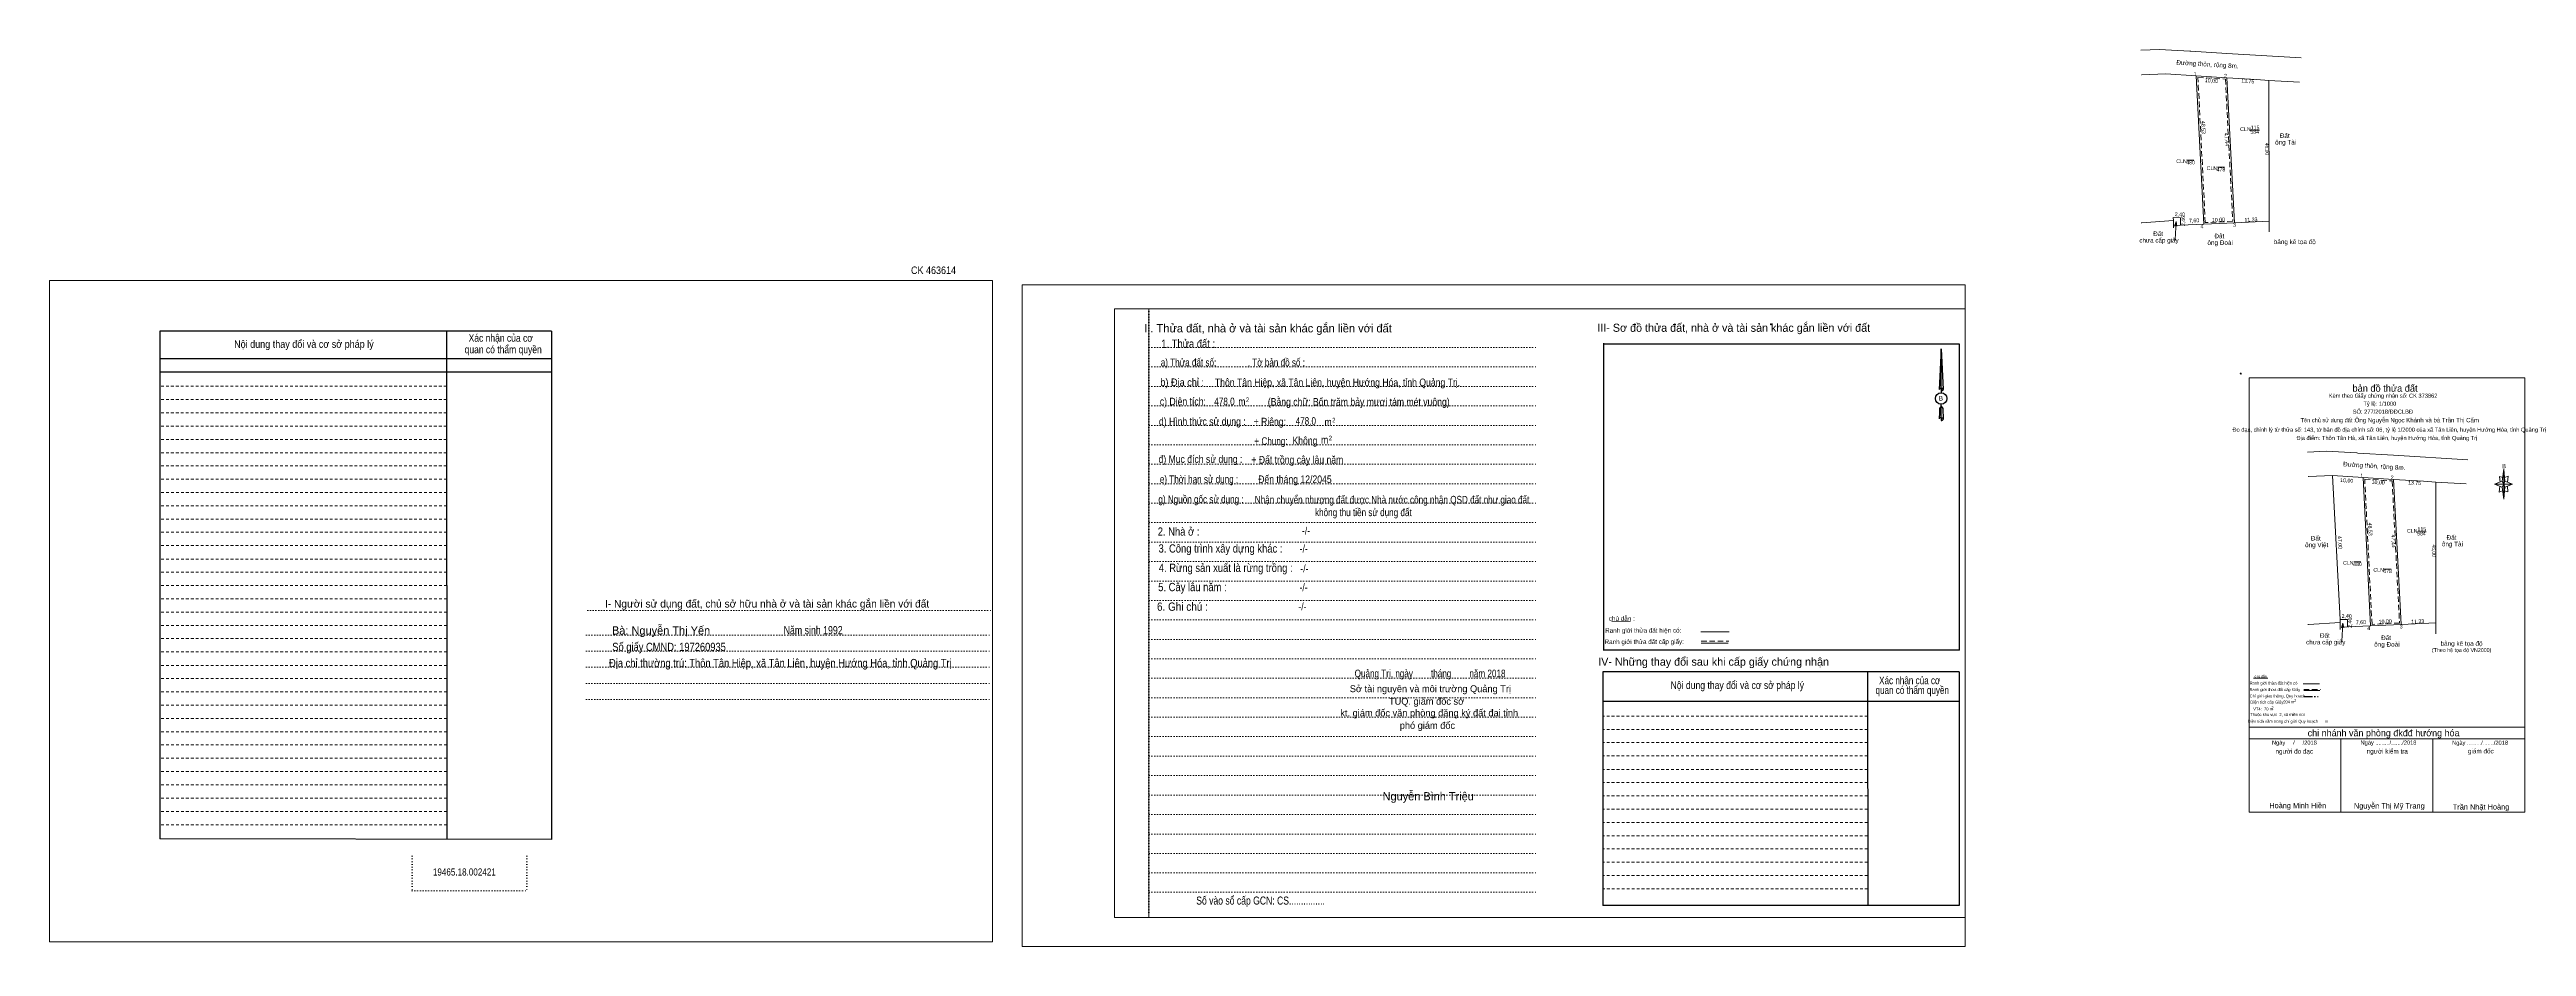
# Model space of a CAD drawing. Header units: metres. Extents: x 548550 to 549358, y 1838633 to 1838926.
import ezdxf
from ezdxf.enums import TextEntityAlignment as Align

# ---------------------------------------------------------------- set-up
doc = ezdxf.new("R2010")
doc.units = ezdxf.units.M
doc.header["$LTSCALE"] = 0.6
doc.header["$PDMODE"] = 32
doc.header["$PDSIZE"] = 0.3
for name, pattern in [('DASH_DOUBLE_DOT', [9.2, 5, -1.2, 0.3, -1.2, 0.3, -1.2]), ('DOTTED', [1.5, 0.3, -1.2]), ('MEDIUM_DASHED', [4.5, 3, -1.5]), ('SHORT_DASHED', [2.7, 1.5, -1.2])]:
    doc.linetypes.add(name, pattern=pattern)
for name, color, linetype, lineweight in [('1', 7, 'DOTTED', 13), ('15', 7, 'Continuous', 13), ('18', 7, 'Continuous', 25), ('2', 7, 'SHORT_DASHED', 13), ('23', 7, 'Continuous', 13), ('28', 7, 'Continuous', 13), ('55', 7, 'Continuous', 13), ('61', 7, 'Continuous', 13)]:
    doc.layers.add(name, color=color, linetype=linetype, lineweight=lineweight)
for name, color, linetype in [('10', 7, 'Continuous'), ('13', 7, 'Continuous'), ('40', 7, 'Continuous'), ('6', 7, 'Continuous'), ('63', 7, 'Continuous'), ('9', 7, 'Continuous')]:
    doc.layers.add(name, color=color, linetype=linetype)

msp = doc.modelspace()

# ---------------------------------------------------------------- linework, layer by layer
at = {"layer": '1', "linetype": 'Continuous'}
for p, q in [((548897.43, 1838841.19), (549175.07, 1838841.19)), ((548897.43, 1838841.19), (548897.43, 1838642.43)), ((549175.07, 1838841.19), (549175.07, 1838640.75)), ((548897.43, 1838642.43), (549175.07, 1838642.43))]:
    msp.add_line(p, q, dxfattribs=at)
at = {"layer": '1'}
for p, q in [((548908.67, 1838841.19), (548908.67, 1838642.43)), ((548908.67, 1838841.19), (548908.67, 1838642.43)), ((548908.75, 1838828.59), (549035.59, 1838828.59)), ((548908.75, 1838822.23), (549035.59, 1838822.23)), ((548908.75, 1838815.87), (549035.59, 1838815.87)), ((548908.75, 1838809.51), (549035.59, 1838809.51)), ((548908.75, 1838803.15), (549035.59, 1838803.15)), ((548908.75, 1838796.79), (549035.59, 1838796.79)), ((548908.75, 1838790.43), (549035.59, 1838790.43)), ((548908.75, 1838784.11), (549035.59, 1838784.11)), ((548908.75, 1838777.71), (549035.59, 1838777.71)), ((548908.75, 1838771.39), (549035.59, 1838771.39)), ((548908.75, 1838765.03), (549035.59, 1838765.03)), ((548908.75, 1838758.67), (549035.59, 1838758.67)), ((548908.75, 1838752.31), (549035.59, 1838752.31)), ((548725.43, 1838742.75), (548857.51, 1838742.75)), ((548908.75, 1838745.99), (549035.59, 1838745.99)), ((548908.75, 1838739.63), (549035.59, 1838739.63)), ((548725.03, 1838734.63), (548857.07, 1838734.63)), ((548908.75, 1838733.27), (549035.59, 1838733.27)), ((548725.03, 1838729.39), (548857.07, 1838729.39)), ((548725.03, 1838724.15), (548857.07, 1838724.15)), ((548908.75, 1838726.91), (549035.59, 1838726.91)), ((548725.03, 1838718.91), (548857.07, 1838718.91)), ((548908.75, 1838720.55), (549035.59, 1838720.55)), ((548725.03, 1838713.63), (548857.07, 1838713.63)), ((548908.75, 1838714.23), (549035.59, 1838714.23)), ((548908.75, 1838707.87), (549035.59, 1838707.87)), ((548908.75, 1838701.51), (549035.59, 1838701.51)), ((548908.75, 1838695.15), (549035.59, 1838695.15)), ((548908.75, 1838688.79), (549035.59, 1838688.79)), ((548908.75, 1838682.43), (549035.59, 1838682.43)), ((548908.75, 1838676.07), (549035.59, 1838676.07)), ((548908.75, 1838669.71), (549035.59, 1838669.71)), ((548668.11, 1838662.47), (548668.11, 1838651.19)), ((548705.59, 1838662.47), (548705.59, 1838651.19)), ((548908.75, 1838663.39), (549035.59, 1838663.39)), ((548668.11, 1838651.19), (548705.59, 1838651.19)), ((548908.75, 1838657.03), (549035.59, 1838657.03)), ((548908.75, 1838650.67), (549035.59, 1838650.67))]:
    msp.add_line(p, q, dxfattribs=at)
at = {"layer": '1', "linetype": 'MEDIUM_DASHED'}
for points in [[(549251.11, 1838916.78), (549260.08, 1838916.21), (549262.49, 1838869.78), (549253.5, 1838869.36)], [(549305.55, 1838785.6), (549314.52, 1838785.03), (549316.93, 1838738.6), (549307.94, 1838738.18)]]:
    msp.add_lwpolyline(points, close=True, dxfattribs=at)
at = {"layer": '1', "linetype": 'Continuous'}
for points in [[(548549.75, 1838634.47), (548857.55, 1838634.47), (548857.55, 1838850.47), (548549.75, 1838850.47)], [(548549.75, 1838850.47), (548857.55, 1838850.47), (548857.55, 1838634.47), (548549.75, 1838634.47)], [(548549.75, 1838634.47), (548857.55, 1838634.47), (548857.55, 1838850.47), (548549.75, 1838850.47)], [(548867.27, 1838632.99), (549175.07, 1838632.99), (549175.07, 1838848.99), (548867.27, 1838848.99)], [(548908.67, 1838841.19), (549175.07, 1838841.19), (549175.07, 1838642.43), (548908.67, 1838642.43)]]:
    msp.add_lwpolyline(points, close=True, dxfattribs=at)
at = {"layer": '15'}
for p, q in [((549250.58, 1838917.31), (549253.03, 1838868.84)), ((549260.56, 1838916.68), (549263.02, 1838869.3)), ((549268.32, 1838899.57), (549270.25, 1838899.57)), ((549270.25, 1838899.57), (549271.22, 1838899.57)), ((549247.57, 1838889.73), (549249.82, 1838889.73)), ((549257.48, 1838887.43), (549259.73, 1838887.43)), ((549243.95, 1838869.71), (549243.69, 1838863.84)), ((549245.44, 1838868.5), (549253.03, 1838868.84)), ((549253.03, 1838868.84), (549263.02, 1838869.3)), ((549263.02, 1838869.3), (549274.34, 1838869.81)), ((549243.08, 1838868.44), (549243.08, 1838867.65)), ((549243.69, 1838863.84), (549243.68, 1838863.5)), ((549305.02, 1838786.13), (549307.47, 1838737.66)), ((549315, 1838785.5), (549317.46, 1838738.12)), ((549322.76, 1838768.39), (549324.69, 1838768.39)), ((549324.69, 1838768.39), (549325.66, 1838768.39)), ((549302.01, 1838758.55), (549304.26, 1838758.55)), ((549311.92, 1838756.25), (549314.17, 1838756.25)), ((549297.52, 1838737.26), (549297.52, 1838736.47)), ((549298.13, 1838732.66), (549298.12, 1838732.32)), ((549298.39, 1838738.53), (549298.13, 1838732.66)), ((549299.88, 1838737.32), (549307.47, 1838737.66)), ((549307.47, 1838737.66), (549317.46, 1838738.12)), ((549317.46, 1838738.12), (549328.78, 1838738.63))]:
    msp.add_line(p, q, dxfattribs=at)
at = {"layer": '15', "linetype": 'MEDIUM_DASHED'}
for p, q in [((549245.44, 1838868.5), (549243.08, 1838868.44)), ((549299.88, 1838737.32), (549297.52, 1838737.26))]:
    msp.add_line(p, q, dxfattribs=at)
at = {"layer": '15'}
for points in [[(549243.05, 1838870.99), (549245.45, 1838870.96), (549245.44, 1838868.5)], [(549243.51, 1838868.23), (549243.95, 1838869.71), (549244.26, 1838868.2)], [(549297.49, 1838739.81), (549299.89, 1838739.78), (549299.88, 1838737.32)], [(549297.95, 1838737.05), (549298.39, 1838738.53), (549298.7, 1838737.02)]]:
    msp.add_lwpolyline(points, dxfattribs=at)
at = {"layer": '18', "lineweight": 13}
for p, q in [((549238.53, 1838925.88), (549232.47, 1838925.62)), ((549248.51, 1838925.32), (549238.53, 1838925.88)), ((549232.81, 1838917.61), (549232.63, 1838917.6)), ((549240.6, 1838917.93), (549232.81, 1838917.61)), ((549243.05, 1838870.99), (549243.1, 1838870)), ((549243.08, 1838868.44), (549243.1, 1838870)), ((549292.97, 1838794.7), (549286.91, 1838794.44)), ((549302.95, 1838794.14), (549292.97, 1838794.7)), ((549287.25, 1838786.43), (549287.07, 1838786.42)), ((549295.04, 1838786.75), (549287.25, 1838786.43)), ((549297.52, 1838737.26), (549297.54, 1838738.82))]:
    msp.add_line(p, q, dxfattribs=at)
at = {"layer": '18'}
for p, q in [((549167.27, 1838828.11), (549167.99, 1838814.87)), ((549167.27, 1838828.11), (549167.99, 1838814.87)), ((549167.27, 1838828.11), (549167.99, 1838814.87)), ((549166.71, 1838816.95), (549166.59, 1838814.91)), ((549167.27, 1838815.31), (549167.27, 1838814.79)), ((549167.27, 1838814.79), (549167.27, 1838814.43)), ((549167.27, 1838814.43), (549167.27, 1838813.91)), ((549167.27, 1838814.43), (549167.27, 1838813.91)), ((549167.27, 1838814.43), (549167.27, 1838813.91)), ((549167.99, 1838814.87), (549167.99, 1838814.91)), ((549167.27, 1838809.43), (549167.27, 1838810.03)), ((549167.27, 1838809.43), (549167.27, 1838810.03)), ((549167.27, 1838809.43), (549167.27, 1838810.03)), ((549167.27, 1838809.43), (549167.83, 1838808.71)), ((549167.27, 1838809.43), (549167.83, 1838808.71)), ((549167.27, 1838809.43), (549167.83, 1838808.71)), ((549167.27, 1838805.67), (549167.27, 1838805.19)), ((549167.27, 1838805.19), (549167.27, 1838804.79)), ((549167.83, 1838808.71), (549167.99, 1838805.23)), ((549167.83, 1838808.71), (549167.99, 1838805.23)), ((549167.83, 1838808.71), (549167.99, 1838805.23)), ((549167.99, 1838805.23), (549167.99, 1838805.27))]:
    msp.add_line(p, q, dxfattribs=at)
at = {"layer": '18', "lineweight": 13}
for points in [[(549232.55, 1838869.3), (549232.81, 1838869.32), (549243.1, 1838870)], [(549295.04, 1838786.75), (549297.49, 1838739.81), (549297.54, 1838738.82)], [(549286.99, 1838738.12), (549287.25, 1838738.14), (549297.54, 1838738.82)]]:
    msp.add_lwpolyline(points, dxfattribs=at)
at = {"layer": '18'}
for points in [[(549167.27, 1838815.31), (549167.27, 1838828.11), (549166.71, 1838816.95)], [(549167.27, 1838805.67), (549167.27, 1838809.43), (549166.79, 1838808.71), (549166.71, 1838807.31), (549166.59, 1838805.27)]]:
    msp.add_lwpolyline(points, dxfattribs=at)
msp.add_ellipse((549167.2903, 1838811.9271), major_axis=(0, 1.8869), ratio=0.983453, dxfattribs=at)
for centre, start_param, end_param in [((549167.291, 1838814.8348), 1.57079633, 3.07445202), ((549167.291, 1838814.8348), 0.06714063, 1.57079633), ((549167.291, 1838814.8348), 4.71238898, 6.28318531), ((549167.291, 1838805.204), 2.49106941, 3.07427841), ((549167.291, 1838805.204), 1.57079633, 2.49106941), ((549167.291, 1838805.204), 0.06714063, 1.57079633), ((549167.291, 1838805.204), 4.71238898, 6.28318531)]:
    msp.add_ellipse(centre, major_axis=(0.6803, 0), ratio=0.655448, start_param=start_param, end_param=end_param, dxfattribs=at)
at = {"layer": '2', "linetype": 'Continuous', "lineweight": 25}
for p, q in [((548713.63, 1838833.91), (548585.75, 1838833.91)), ((548585.75, 1838833.91), (548585.75, 1838668.15)), ((548679.39, 1838833.91), (548679.43, 1838668.03)), ((548713.63, 1838824.87), (548585.91, 1838824.87)), ((548713.63, 1838820.55), (548585.91, 1838820.55))]:
    msp.add_line(p, q, dxfattribs=at)
at = {"layer": '2'}
for p, q in [((548679.39, 1838815.95), (548585.71, 1838815.95)), ((548679.39, 1838811.59), (548585.71, 1838811.59)), ((548679.39, 1838811.59), (548585.75, 1838811.59)), ((548679.39, 1838807.23), (548585.75, 1838807.23)), ((548679.39, 1838802.91), (548585.75, 1838802.91)), ((548679.39, 1838798.59), (548585.75, 1838798.59)), ((548679.39, 1838794.23), (548585.75, 1838794.23)), ((548679.39, 1838789.91), (548585.75, 1838789.91)), ((548679.43, 1838785.55), (548585.75, 1838785.55)), ((548679.43, 1838781.23), (548585.75, 1838781.23)), ((548679.43, 1838776.87), (548585.75, 1838776.87)), ((548679.43, 1838772.55), (548585.75, 1838772.55)), ((548679.43, 1838768.23), (548585.75, 1838768.23)), ((548679.43, 1838763.87), (548585.75, 1838763.87)), ((548679.43, 1838759.51), (548585.75, 1838759.51)), ((548679.43, 1838755.19), (548585.75, 1838755.19)), ((548679.43, 1838750.83), (548585.75, 1838750.83)), ((548679.43, 1838746.51), (548585.75, 1838746.51)), ((548679.43, 1838742.19), (548585.75, 1838742.19)), ((548679.43, 1838737.83), (548585.75, 1838737.83)), ((548679.43, 1838733.51), (548585.75, 1838733.51)), ((548679.43, 1838729.15), (548585.75, 1838729.15)), ((548679.43, 1838724.79), (548585.75, 1838724.79)), ((548679.43, 1838720.47), (548585.75, 1838720.47)), ((548679.43, 1838716.15), (548585.75, 1838716.15)), ((548679.43, 1838711.79), (548585.75, 1838711.79)), ((548679.43, 1838707.47), (548585.75, 1838707.47)), ((548679.43, 1838703.11), (548585.75, 1838703.11)), ((549143.23, 1838703.87), (549056.87, 1838703.87)), ((549143.23, 1838699.55), (549056.87, 1838699.55)), ((548679.43, 1838698.79), (548585.75, 1838698.79)), ((548679.43, 1838694.43), (548585.75, 1838694.43)), ((549143.23, 1838695.19), (549056.87, 1838695.19)), ((548679.43, 1838690.11), (548585.75, 1838690.11)), ((548679.43, 1838685.79), (548585.75, 1838685.79)), ((549143.23, 1838690.83), (549056.87, 1838690.83)), ((549143.23, 1838686.51), (549056.87, 1838686.51)), ((548679.43, 1838681.43), (548585.75, 1838681.43)), ((548679.43, 1838677.07), (548585.75, 1838677.07)), ((549143.23, 1838682.19), (549056.87, 1838682.19)), ((549143.23, 1838677.83), (549056.87, 1838677.83)), ((548679.43, 1838672.75), (548585.75, 1838672.75)), ((549143.27, 1838673.51), (549056.87, 1838673.51)), ((549143.27, 1838669.15), (549056.87, 1838669.15)), ((549143.27, 1838664.83), (549056.87, 1838664.83)), ((549143.27, 1838660.47), (549056.87, 1838660.47)), ((549143.27, 1838656.15), (549056.87, 1838656.15)), ((549143.31, 1838651.83), (549056.87, 1838651.83))]:
    msp.add_line(p, q, dxfattribs=at)
at = {"layer": '2', "linetype": 'Continuous', "lineweight": 25}
msp.add_lwpolyline([(548713.63, 1838833.91), (548713.59, 1838667.95), (548585.75, 1838668.15)], dxfattribs=at)
at = {"layer": '23'}
for p, q in [((549240.6, 1838917.93), (549250.58, 1838917.31)), ((549248.84, 1838925.3), (549248.51, 1838925.32)), ((549260.51, 1838924.6), (549248.84, 1838925.3)), ((549250.58, 1838917.31), (549260.56, 1838916.68)), ((549284.8, 1838923.13), (549260.51, 1838924.6)), ((549260.56, 1838916.68), (549270.25, 1838916.07)), ((549270.25, 1838916.07), (549274.28, 1838915.81)), ((549303.28, 1838794.12), (549302.95, 1838794.14)), ((549314.95, 1838793.42), (549303.28, 1838794.12)), ((549339.24, 1838791.95), (549314.95, 1838793.42)), ((549295.04, 1838786.75), (549305.02, 1838786.13)), ((549305.02, 1838786.13), (549315, 1838785.5)), ((549315, 1838785.5), (549324.69, 1838784.89)), ((549324.69, 1838784.89), (549328.72, 1838784.63))]:
    msp.add_line(p, q, dxfattribs=at)
at = {"layer": '28', "lineweight": 25}
for p, q in [((549057.07, 1838830.03), (549057.07, 1838730.07)), ((549173.23, 1838729.71), (549056.95, 1838729.71)), ((549143.23, 1838722.67), (549143.31, 1838646.35)), ((549173.15, 1838722.67), (549173.11, 1838646.35)), ((549173.11, 1838712.99), (549056.87, 1838712.99)), ((549173.11, 1838646.35), (549056.87, 1838646.35))]:
    msp.add_line(p, q, dxfattribs=at)
at = {"layer": '28'}
for p, q in [((549267.78, 1838741.06), (549267.78, 1838798.44)), ((549350.44, 1838784.9), (549350.94, 1838788.8)), ((549350.44, 1838783), (549347.94, 1838783.9)), ((549351.34, 1838783), (549350.94, 1838779.1)), ((549352.24, 1838781.4), (549351.24, 1838781.8)), ((549351.34, 1838784.9), (549353.84, 1838783.9)), ((549352.14, 1838783.3), (549352.24, 1838781.4)), ((549267.78, 1838719.8), (549267.78, 1838741.06)), ((549269.28, 1838720.58), (549273.88, 1838720.58)), ((549285.44, 1838718.8), (549290.82, 1838718.8)), ((549285.64, 1838716.56), (549290.9, 1838716.56)), ((549267.78, 1838704.56), (549357.78, 1838704.56)), ((549267.78, 1838700.76), (549357.58, 1838700.76)), ((549267.78, 1838700.76), (549357.58, 1838700.76)), ((549267.78, 1838700.76), (549357.58, 1838700.76)), ((549297.78, 1838676.86), (549297.78, 1838700.76)), ((549327.78, 1838676.86), (549327.78, 1838700.76))]:
    msp.add_line(p, q, dxfattribs=at)
at = {"layer": '28', "linetype": 'MEDIUM_DASHED'}
msp.add_line((549285.64, 1838716.88), (549291.08, 1838716.88), dxfattribs=at)
at = {"layer": '28', "linetype": 'SHORT_DASHED'}
msp.add_line((549143.23, 1838708.23), (549056.87, 1838708.23), dxfattribs=at)
at = {"layer": '28', "linetype": 'DASH_DOUBLE_DOT', "lineweight": 25}
msp.add_line((549285.54, 1838714.6), (549290.78, 1838714.6), dxfattribs=at)
at = {"layer": '28', "lineweight": 25}
for points in [[(549173.23, 1838729.71), (549173.23, 1838829.67), (549056.95, 1838829.67)], [(549173.15, 1838722.67), (549056.87, 1838722.67), (549056.87, 1838646.35)]]:
    msp.add_lwpolyline(points, dxfattribs=at)
at = {"layer": '28'}
for points in [[(549267.78, 1838798.44), (549267.78, 1838818.66), (549357.78, 1838818.66), (549357.78, 1838719.8)], [(549350.94, 1838783.9), (549350.44, 1838784.9), (549347.94, 1838783.9)], [(549349.64, 1838783.3), (549349.44, 1838781.3), (549350.54, 1838781.8)], [(549350.64, 1838786.1), (549349.54, 1838786.5), (549349.74, 1838784.6)], [(549350.94, 1838783.9), (549351.34, 1838783), (549353.84, 1838783.9)], [(549351.24, 1838786.1), (549352.34, 1838786.6), (549352.14, 1838784.6)], [(549357.78, 1838719.8), (549357.78, 1838676.86), (549267.78, 1838676.86), (549267.78, 1838719.8)], [(549357.78, 1838676.86), (549267.78, 1838676.86), (549267.78, 1838700.76)]]:
    msp.add_lwpolyline(points, dxfattribs=at)
for points in [[(549350.94, 1838788.8), (549351.34, 1838784.9), (549350.94, 1838783.9)], [(549350.94, 1838783.9), (549347.94, 1838783.9), (549350.44, 1838784.9), (549351.34, 1838783), (549353.84, 1838783.9), (549350.94, 1838784)], [(549350.94, 1838783.9), (549350.94, 1838779.1), (549350.44, 1838783)]]:
    msp.add_lwpolyline(points, close=True, dxfattribs=at)
for p in [(549111.67, 1838836.15), (549265.08, 1838820.06)]:
    msp.add_point(p, dxfattribs=at)
at = {"layer": '55'}
for p, q in [((549059.79, 1838739.15), (549065.87, 1838739.23)), ((549088.87, 1838735.75), (549098.03, 1838735.75)), ((549088.95, 1838732.03), (549097.75, 1838732.03)), ((549088.95, 1838732.03), (549097.75, 1838732.03))]:
    msp.add_line(p, q, dxfattribs=at)
at = {"layer": '55', "linetype": 'MEDIUM_DASHED'}
msp.add_line((549088.95, 1838732.71), (549097.95, 1838732.71), dxfattribs=at)
at = {"layer": '61'}
for p, q in [((549274.28, 1838915.81), (549284.27, 1838915.2)), ((549328.72, 1838784.63), (549338.71, 1838784.02))]:
    msp.add_line(p, q, dxfattribs=at)
for points in [[(549274.34, 1838866.31), (549274.34, 1838869.81), (549274.28, 1838915.81)], [(549328.78, 1838735.13), (549328.78, 1838738.63), (549328.72, 1838784.63)]]:
    msp.add_lwpolyline(points, dxfattribs=at)

# ---------------------------------------------------------------- texts
at = {"layer": '1'}
for s, width, p in [('CLN', 0.95, (549266.605, 1838899.27)), ('584', 0.85, (549269.64, 1838898.38)), ('115', 0.85, (549269.765, 1838899.8)), ('CLN', 0.95, (549245.755, 1838888.81)), ('480', 0.85, (549248.72, 1838888.39)), ('CLN', 0.95, (549255.665, 1838886.51)), ('478', 0.85, (549258.625, 1838886.09)), ('CLN', 0.95, (549321.045, 1838768.09)), ('584', 0.85, (549324.08, 1838767.2)), ('115', 0.85, (549324.205, 1838768.62)), ('CLN', 0.95, (549300.195, 1838757.63)), ('480', 0.85, (549303.16, 1838757.21)), ('CLN', 0.95, (549310.105, 1838755.33)), ('478', 0.85, (549313.065, 1838754.91))]:
    msp.add_text(s, height=1.25, dxfattribs=dict(at, width=width)).set_placement(p, align=Align.CENTER)
at = {"layer": '10'}
for s, height, p in [('kt. giám đốc văn phòng đăng ký đất đai tỉnh', 2.25, (549000.155, 1838708.13)), ('TUQ. giám đốc sở', 2.25, (548999.29, 1838711.93)), ('phó giám đốc', 2.25, (548999.57, 1838704.05)), ('Nguyễn Bình Triệu', 2.67, (548999.83, 1838680.71))]:
    msp.add_text(s, height=height, dxfattribs=at).set_placement(p, align=Align.CENTER)
at = {"layer": '13', "width": 0.8}
for s, p in [('Nhận chuyển nhượng đất được Nhà nước công nhận QSD đất như giao đất ', (548988.395, 1838777.66)), ('không thu tiền sử dụng đất', (548978.665, 1838773.51))]:
    msp.add_text(s, height=2.48, dxfattribs=at).set_placement(p, align=Align.CENTER)
at = {"layer": '15', "width": 0.9}
for p in [(549254.1885, 1838920.3321), (549308.6285, 1838789.1521)]:
    msp.add_text('Đường thôn, rộng 8m.', height=1.5, rotation=356.445, dxfattribs=at).set_placement(p, align=Align.CENTER)
at = {"layer": '18'}
for s, height, p in [('II. Thửa đất, nhà ở và tài sản khác gắn liền với đất', 2.7, (548947.54, 1838833.51)), ('Sở tài nguyên và môi trường Quảng Trị', 2.25, (549000.545, 1838716.03))]:
    msp.add_text(s, height=height, dxfattribs=at).set_placement(p, align=Align.CENTER)
for s, height, width, p in [('1. Thửa đất :', 2.7, 0.85, (548921.45, 1838828.47)), ('a) Thửa đất số:              , Tờ bản đồ số : ', 2.475, 0.8, (548936.425, 1838822.47)), ('c) Diện tích: ', 2.48, 0.85, (548920.125, 1838809.71)), ('b) Địa chỉ : ', 2.475, 0.9, (548919.91, 1838815.99)), (' Thôn Tân Hiệp, xã Tân Liên, huyện Hướng Hóa, tỉnh Quảng Trị.', 2.48, 0.85, (548969.825, 1838815.95)), ('2', 1.5, 0.75, (548940.83, 1838810.78)), ('B', 1.5, 0.9, (549167.19, 1838811.25)), ('d) Hình thức sử dụng :', 2.475, 0.85, (548926.08, 1838803.19)), (' m', 2.475, 0.85, (548938.605, 1838809.7)), ('+ Riêng: ', 2.475, 0.85, (548948.505, 1838803.15)), (' m', 2.475, 0.85, (548966.755, 1838803.03)), ('2', 1.5, 0.75, (548969.02, 1838804.11)), ('       + Chung:', 2.475, 0.8, (548945.93, 1838796.79)), ('Không', 2.475, 0.85, (548959.585, 1838796.95)), (' m', 2.475, 0.85, (548965.635, 1838797.19)), ('2', 1.5, 0.75, (548967.9, 1838798.27)), ('đ) Mục đích sử dụng :', 2.475, 0.85, (548925.48, 1838790.91)), ('+ Đất trồng cây lâu năm', 2.48, 0.85, (548957.105, 1838790.69)), ('g) Nguồn gốc sử dụng :', 2.475, 0.8, (548925.655, 1838777.8)), ('e) Thời hạn sử dụng :', 2.475, 0.8, (548925.005, 1838784.34)), ('2. Nhà ở :', 2.7, 0.85, (548918.335, 1838767.13)), ('3. Công trình xây dựng khác :', 2.7, 0.85, (548932.015, 1838761.61)), ('4. Rừng sản xuất là rừng trồng :', 2.7, 0.85, (548933.71, 1838755.29)), ('5. Cây lâu năm :', 2.7, 0.85, (548922.85, 1838749.01)), ('6. Ghi chú :', 2.7, 0.9, (548919.595, 1838742.61)), ('Quảng Trị, ngày        tháng        năm 2018', 2.48, 0.8, (549000.435, 1838720.91)), ('19465.18.002421', 2.32, 0.85, (548685.165, 1838656.15)), ('Số vào sổ cấp GCN: CS...............', 2.625, 0.8, (548945.09, 1838646.67))]:
    msp.add_text(s, height=height, dxfattribs=dict(at, width=width)).set_placement(p, align=Align.CENTER)
at = {"layer": '2'}
for s, width, p in [('Nội dung thay đổi và cơ sở pháp lý', 0.9, (548632.8, 1838828.47)), ('Nội dung thay đổi và cơ sở pháp lý', 0.9, (548632.8, 1838828.47)), (' quan có thẩm quyền', 0.85, (548697.465, 1838826.71)), (' quan có thẩm quyền', 0.85, (548697.465, 1838826.71)), ('Xác nhận của cơ', 0.85, (548697.045, 1838830.47)), ('Xác nhận của cơ', 0.85, (548697.045, 1838830.47))]:
    msp.add_text(s, height=2.445, dxfattribs=dict(at, width=width)).set_placement(p, align=Align.CENTER)
at = {"layer": '28'}
for s, height, p in [('bảng kê tọa độ', 1.5, (549282.72, 1838862.36)), ('III- Sơ đồ thửa đất, nhà ở và tài sản khác gắn liền với đất', 2.625, (549099.565, 1838833.71)), ('bản đồ thửa đất', 2.25, (549312.185, 1838814.14)), ('I- Người sử dụng đất, chủ sở hữu nhà ở và tài sản khác gắn liền với đất', 2.479, (548783.995, 1838743.67)), ('bảng kê tọa độ', 1.5, (549337.16, 1838731.18)), ('IV- Những thay đổi sau khi cấp giấy chứng nhận', 2.625, (549092.995, 1838724.67)), ('chi nhánh văn phòng đkđđ hướng hóa', 2.187, (549311.715, 1838701.62)), ('người đo đạc', 1.5, (549282.565, 1838695.96)), ('người kiểm tra', 1.5, (549312.915, 1838695.98)), ('giám đốc', 1.5, (549343.465, 1838696.04))]:
    msp.add_text(s, height=height, dxfattribs=at).set_placement(p, align=Align.CENTER)
for s, height, width, p in [('Kèm theo Giấy chứng nhận số: CK 373862', 1.35, 0.9, (549311.555, 1838812.16)), ('Tên chủ sử dụng đất :', 1.35, 0.85, (549293.595, 1838804.18)), ('SỐ: 277/2018/ĐĐCLBĐ', 1.35, 0.95, (549311.48, 1838806.96)), ('Tỷ lệ: 1/1000', 1.35, 0.9, (549310.485, 1838809.56)), ('Đo đạc, chỉnh lý từ thửa số: 143, tờ bản đồ địa chính số: 06, tỷ lệ 1/2000 của xã Tân Liên, huyện Hướng Hóa, tỉnh Quảng Trị', 1.35, 0.9, (549313.59, 1838801.06)), ('Địa điểm: Thôn Tân Hà, xã Tân Liên, huyện Hướng Hóa, tỉnh Quảng Trị', 1.35, 0.9, (549312.78, 1838798.36)), ('B', 1.378, 0.8, (549351.04, 1838789.16)), ('-/-', 2.475, 0.85, (548959.19, 1838761.65)), ('-/-', 2.475, 0.85, (548959.94, 1838767.51)), ('-/-', 2.475, 0.85, (548959.41, 1838755.16)), ('-/-', 2.475, 0.85, (548959.13, 1838749.03)), ('-/-', 2.475, 0.85, (548958.77, 1838742.77)), ('Số giấy CMND: 197260935', 2.68, 0.85, (548752, 1838729.48)), ('Năm sinh 1992', 2.68, 0.8, (548799.035, 1838734.94)), ('Địa chỉ thường trú: Thôn Tân Hiệp, xã Tân Liên, huyện Hướng Hóa, tỉnh Quảng Trị', 2.68, 0.85, (548788.33, 1838724.21)), ('(Theo hệ tọa độ VN2000)', 1.25, 0.9, (549337.19, 1838729.15)), ('(Theo hệ tọa độ VN2000)', 1.25, 0.9, (549337.19, 1838729.15)), ('Nội dung thay đổi và cơ sở pháp lý', 2.475, 0.85, (549100.735, 1838717.07)), (' quan có thẩm quyền', 2.475, 0.8, (549157.47, 1838715.47)), ('Xác nhận của cơ', 2.475, 0.8, (549157.02, 1838718.63)), ('Ranh giới thửa đất cấp Giấy', 0.96, 0.9, (549276.22, 1838716.38)), ('Ranh giới thửa đất hiện có ', 0.96, 0.9, (549275.965, 1838718.52)), ('Chỉ giới giao thông, Quy hoạch', 0.96, 0.9, (549277.07, 1838714.3)), ('chú dẫn', 0.8, 1.05, (549271.59, 1838720.78)), ('Diện tích cấp Giấy: ', 0.96, 0.9, (549273.975, 1838712.3)), ('Diện tích nằm trong chỉ giới Quy hoạch      m', 0.96, 0.9, (549280.475, 1838706.04)), ('Thuộc khu vực  2, xã miền núi', 0.96, 0.9, (549277.05, 1838708.24)), (' VT4:  70 m ', 0.96, 0.9, (549272.38, 1838710.07)), ('2', 0.96, 0.8, (549275.47, 1838710.42)), ('204 m ', 0.96, 0.85, (549280.97, 1838712.38)), ('2', 0.96, 0.8, (549282.85, 1838712.84)), ('Ngày     /     /2018', 1.35, 0.9, (549282.605, 1838698.88)), ('Ngày ........./......./2018', 1.35, 0.9, (549313.31, 1838698.9)), ('Ngày ........./......./2018', 1.35, 0.9, (549343.21, 1838698.84)), ('Hoàng Minh Hiền', 1.75, 0.9, (549283.67, 1838678.14)), ('Nguyễn Thị Mỹ Trang', 1.75, 0.9, (549313.585, 1838678.04)), ('Trần Nhật Hoàng', 1.75, 0.9, (549343.53, 1838677.7))]:
    msp.add_text(s, height=height, dxfattribs=dict(at, width=width)).set_placement(p, align=Align.CENTER)
at = {"layer": '28', "width": 0.9}
msp.add_text('Ông Nguyễn Ngọc Khánh và bà Trần Thị Cẩm', height=1.44, dxfattribs=at).set_placement((549302.28, 1838804.14))
at = {"layer": '40', "width": 0.9}
msp.add_text('CK 463614', height=2.44, dxfattribs=at).set_placement((548838.33, 1838852.59), align=Align.CENTER)
at = {"layer": '55'}
msp.add_text('chú dẫn :', height=1.495, rotation=359.974, dxfattribs=at).set_placement((549063.0347, 1838739.3278), align=Align.CENTER)
at = {"layer": '55', "width": 0.9}
for s, p in [('Ranh giới thửa đất cấp giấy:', (549070.3582, 1838731.7558)), ('Ranh giới thửa đất hiện có:', (549070.0182, 1838735.4348))]:
    msp.add_text(s, height=1.495, rotation=0.135, dxfattribs=at).set_placement(p, align=Align.CENTER)
at = {"layer": '6'}
for s, width, p in [('478,0', 0.8, (548933.31, 1838809.73)), ('(Bằng chữ: Bốn trăm bảy mươi tám mét vuông)', 0.85, (548977.15, 1838809.59)), ('478,0', 0.8, (548959.87, 1838803.35)), ('Đến tháng 12/2045', 0.85, (548956.315, 1838784.32))]:
    msp.add_text(s, height=2.48, dxfattribs=dict(at, width=width)).set_placement(p, align=Align.CENTER)
at = {"layer": '63'}
for s, width, p in [(' 1', 0.75, (549250.58, 1838917.31)), (' 2', 0.85, (549260.56, 1838916.68)), (' 3', 0.8, (549263.49, 1838868.01)), (' 4', 0.85, (549252.9, 1838867.49)), (' 1', 0.75, (549305.02, 1838786.13)), (' 2', 0.85, (549315, 1838785.5)), (' 4', 0.85, (549307.34, 1838736.31)), (' 3', 0.8, (549317.93, 1838736.83))]:
    msp.add_text(s, height=1.25, dxfattribs=dict(at, width=width)).set_placement(p, align=Align.RIGHT)
for s, height, rotation, width, p in [('10,00', 1.25, 356.388, 0.9, (549255.4706, 1838915.1032)), ('13.75', 1.25, 356.445, 0.85, (549267.3512, 1838914.9269)), ('48,53', 1.25, 272.894, 0.85, (549252.2814, 1838900.4116)), ('47,44', 1.25, 272.972, 0.9, (549259.9057, 1838896.4874)), ('46,00', 1.2, 270.075, 0.85, (549273.0923, 1838893.4008)), ('2,40', 1.25, 359.284, 0.85, (549245.2122, 1838871.4523)), ('2,46', 1.25, 89.767, 0.85, (549246.9157, 1838869.8725)), ('7,60', 1.25, 2.565, 0.9, (549249.882, 1838869.4141)), ('10,00', 1.25, 2.636, 0.9, (549257.8413, 1838869.6848)), ('11.33', 1.25, 2.565, 0.85, (549268.447, 1838869.7209)), ('10,00', 1.25, 356.445, 0.9, (549299.6562, 1838784.5453)), ('10,00', 1.25, 356.388, 0.9, (549309.9106, 1838783.9232)), ('13.75', 1.25, 356.445, 0.85, (549321.7912, 1838783.7469)), ('47,00', 1.25, 272.988, 0.9, (549296.8662, 1838764.8776)), ('48,53', 1.25, 272.894, 0.85, (549306.7214, 1838769.2316)), ('47,44', 1.25, 272.972, 0.9, (549314.3457, 1838765.3074)), ('46,00', 1.2, 270.075, 0.85, (549327.5323, 1838762.2208)), ('2,40', 1.25, 359.284, 0.85, (549299.6522, 1838740.2723)), ('2,46', 1.25, 89.767, 0.85, (549301.3557, 1838738.6925)), ('7,60', 1.25, 2.565, 0.9, (549304.322, 1838738.2341)), ('10,00', 1.25, 2.636, 0.9, (549312.2813, 1838738.5048)), ('11.33', 1.25, 2.565, 0.85, (549322.887, 1838738.5409))]:
    msp.add_text(s, height=height, rotation=rotation, dxfattribs=dict(at, width=width)).set_placement(p, align=Align.CENTER)
for s, width, p in [('ông Tài', 0.9, (549279.745, 1838894.84)), ('Đất ', 0.95, (549279.75, 1838897)), ('chưa cấp giấy', 0.85, (549238.4, 1838862.81)), ('Đất ', 0.95, (549238.4, 1838864.97)), ('ông Đoài', 0.95, (549258.365, 1838862.07)), ('Đất ', 0.95, (549258.37, 1838864.23)), ('ông Việt', 0.9, (549289.87, 1838763.38)), ('Đất ', 0.95, (549289.87, 1838765.54)), ('ông Tài', 0.9, (549334.185, 1838763.66)), ('Đất ', 0.95, (549334.19, 1838765.82)), ('chưa cấp giấy', 0.85, (549292.84, 1838731.63)), ('Đất ', 0.95, (549292.84, 1838733.79)), ('ông Đoài', 0.95, (549312.805, 1838730.89)), ('Đất ', 0.95, (549312.81, 1838733.05))]:
    msp.add_text(s, height=1.5, dxfattribs=dict(at, width=width)).set_placement(p, align=Align.CENTER)
at = {"layer": '9'}
msp.add_text('Bà: Nguyễn Thị Yến', height=2.68, dxfattribs=at).set_placement((548749.385, 1838734.85), align=Align.CENTER)

doc.saveas('drawing.dxf')
